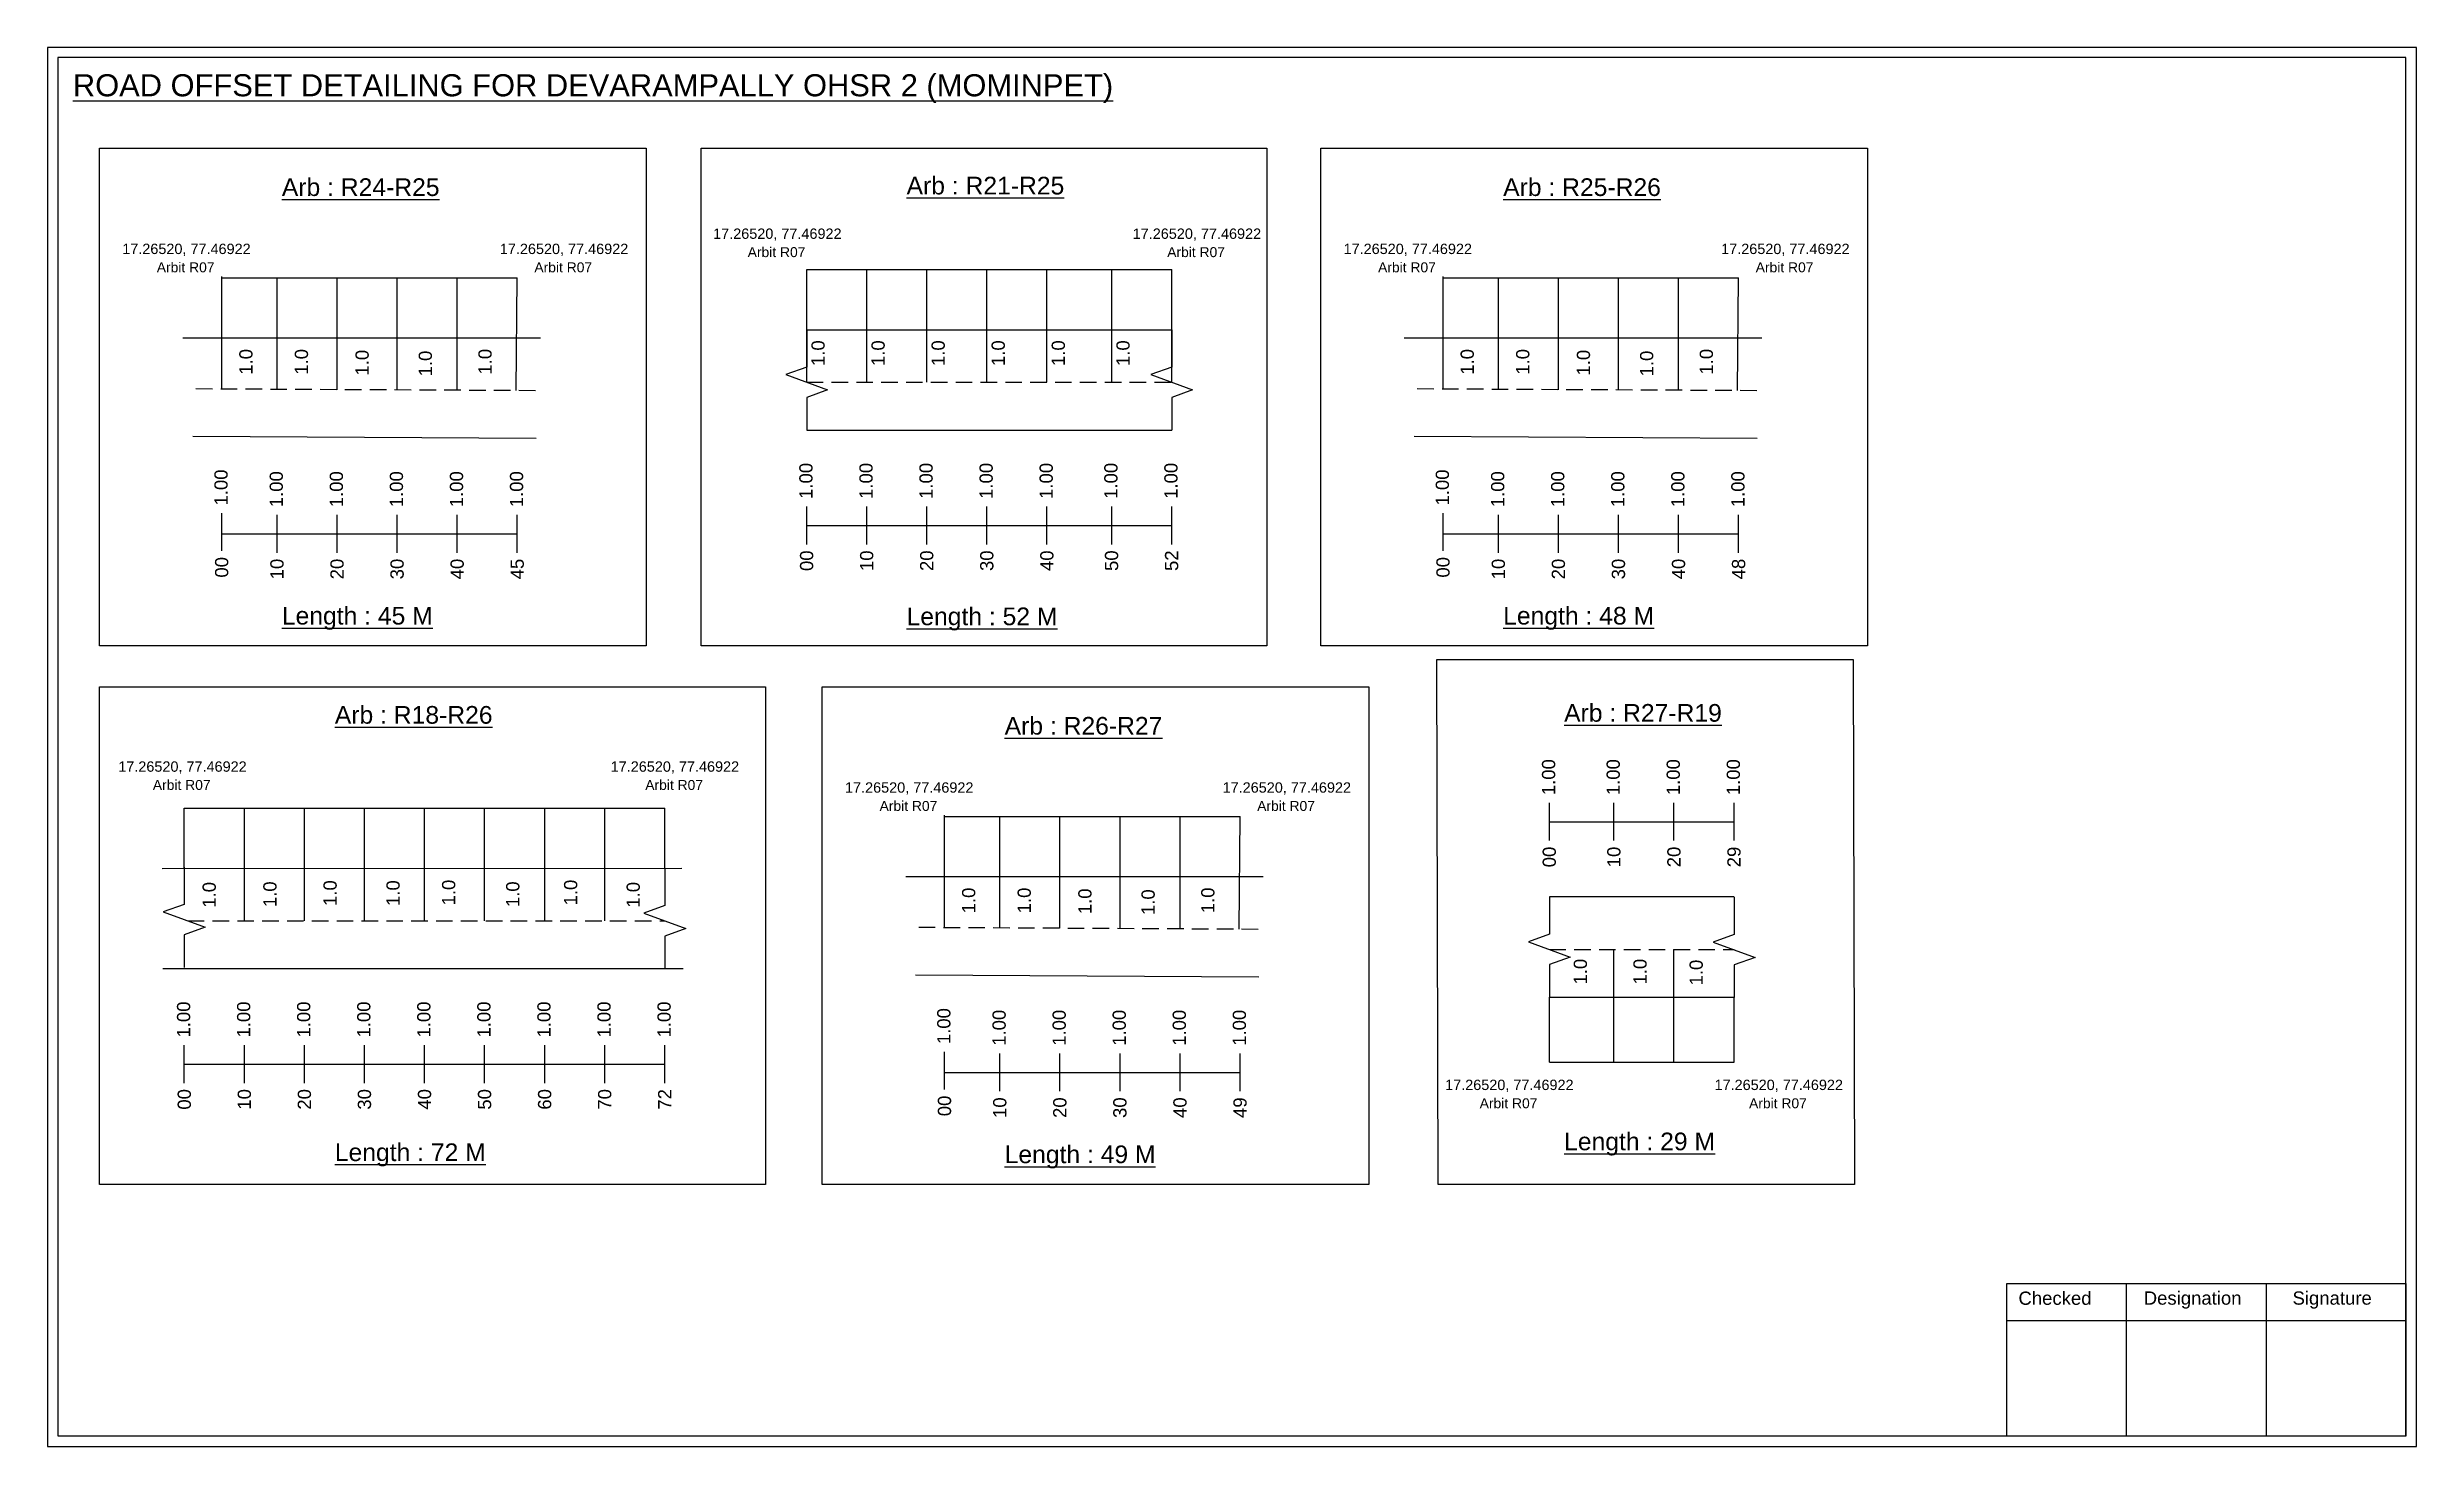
# Model space of a CAD drawing. Header units: inches. Extents: x -117 to 51867, y -12715 to 3423.
# Drawn here: x 17271 to 17807, y -3161 to -2845 of the extents above; entities that cross this region are included whole.
import ezdxf

# ---------------------------------------------------------------- set-up
doc = ezdxf.new("R2010")
doc.units = ezdxf.units.IN
doc.header["$MEASUREMENT"] = 0
doc.linetypes.add('DASHED2', pattern=[0.375, 0.25, -0.125])
doc.layers.add('PDF_Geometry', color=7, linetype='Continuous')
doc.layers.add('PDF_Text', color=5, linetype='Continuous')
doc.styles.add('PDF Arial', font='arial.ttf')
doc.styles.get("Standard").update_dxf_attribs({"font": 'arial.ttf'})

msp = doc.modelspace()

# ---------------------------------------------------------------- texts
at = {"color": 242, "true_color": 0xcd2027}
for s, height, p in [('%%UROAD OFFSET DETAILING FOR DEVARAMPALLY OHSR 2 (MOMINPET)', 5, (17276.72, -2855.63)), ('%%UArb : R24-R25', 4, (17324.03, -2878.19)), ('%%UArb : R21-R25', 4, (17465.49, -2877.84)), ('%%UArb : R25-R26', 4, (17600.58, -2878.19)), ('%%ULength : 45 M', 4, (17324.03, -2975.19)), ('%%ULength : 52 M', 4, (17465.49, -2975.34)), ('%%ULength : 48 M', 4, (17600.58, -2975.19)), ('%%UArb : R18-R26', 4, (17336.03, -2997.64)), ('%%UArb : R27-R19', 4, (17614.38, -2997.19)), ('%%UArb : R26-R27', 4, (17487.7, -3000.11)), ('%%ULength : 29 M', 4, (17614.38, -3094.19)), ('%%ULength : 72 M', 4, (17336.03, -3096.64)), ('%%ULength : 49 M', 4, (17487.7, -3097.11))]:
    msp.add_text(s, height=height, dxfattribs=at).set_placement(p)
at = {"color": 5}
for s, height, p in [('17.26520, 77.46922', 2.34, (17421.69, -2887.89)), ('17.26520, 77.46922', 2.34, (17516.69, -2887.89)), ('17.26520, 77.46922', 2.34, (17287.89, -2891.33)), ('17.26520, 77.46922', 2.34, (17373.39, -2891.33)), ('Arbit R07', 2.246, (17429.51, -2892.02)), ('Arbit R07', 2.246, (17524.51, -2892.02)), ('17.26520, 77.46922', 2.34, (17564.44, -2891.33)), ('17.26520, 77.46922', 2.34, (17649.94, -2891.33)), ('Arbit R07', 2.246, (17295.71, -2895.46)), ('Arbit R07', 2.246, (17381.21, -2895.46)), ('Arbit R07', 2.246, (17572.26, -2895.46)), ('Arbit R07', 2.246, (17657.76, -2895.46)), ('17.26520, 77.46922', 2.34, (17286.99, -3008.51)), ('17.26520, 77.46922', 2.34, (17398.49, -3008.51)), ('Arbit R07', 2.246, (17294.82, -3012.63)), ('Arbit R07', 2.246, (17406.32, -3012.63)), ('17.26520, 77.46922', 2.34, (17451.55, -3013.25)), ('17.26520, 77.46922', 2.34, (17537.05, -3013.25)), ('Arbit R07', 2.246, (17459.38, -3017.38)), ('Arbit R07', 2.246, (17544.88, -3017.38)), ('17.26520, 77.46922', 2.34, (17587.44, -3080.56)), ('17.26520, 77.46922', 2.34, (17648.44, -3080.56)), ('Arbit R07', 2.246, (17595.26, -3084.68)), ('Arbit R07', 2.246, (17656.26, -3084.68))]:
    msp.add_text(s, height=height, dxfattribs=at).set_placement(p)
for p in [(17317.39, -2918.65), (17329.96, -2918.65), (17371.53, -2918.62), (17446.94, -2916.68), (17460.54, -2916.68), (17474.14, -2916.68), (17487.74, -2916.68), (17501.34, -2916.68), (17516, -2916.68), (17593.94, -2918.65), (17606.51, -2918.65), (17648.08, -2918.62), (17343.7, -2918.84), (17358.02, -2919.03), (17620.25, -2918.84), (17634.57, -2919.03), (17309.08, -3039.29), (17322.83, -3039.16), (17336.45, -3038.9), (17350.71, -3038.9), (17363.3, -3038.78), (17377.82, -3039.16), (17390.92, -3038.78), (17405.09, -3039.28), (17481.05, -3040.57), (17493.63, -3040.57), (17507.37, -3040.76), (17521.68, -3040.95), (17535.2, -3040.54), (17619.55, -3056.68), (17633.07, -3056.68), (17645.78, -3056.89)]:
    msp.add_text('1.0', height=3, rotation=90).set_placement(p)
at = {"color": 217, "true_color": 0x93278f}
for s, p in [('1.00', (17444.2, -2946.76)), ('1.00', (17457.8, -2946.76)), ('1.00', (17471.4, -2946.76)), ('1.00', (17485, -2946.76)), ('1.00', (17498.6, -2946.76)), ('1.00', (17513.25, -2946.75)), ('1.00', (17526.85, -2946.75)), ('1.00', (17311.75, -2948.25)), ('1.00', (17324.27, -2948.64)), ('1.00', (17337.87, -2948.64)), ('1.00', (17351.47, -2948.64)), ('1.00', (17365.07, -2948.64)), ('1.00', (17378.67, -2948.64)), ('1.00', (17588.3, -2948.25)), ('1.00', (17600.83, -2948.64)), ('1.00', (17614.43, -2948.64)), ('1.00', (17628.03, -2948.64)), ('1.00', (17641.63, -2948.64)), ('1.00', (17655.23, -2948.64)), ('00', (17311.9, -2964.57)), ('10', (17324.42, -2964.96)), ('20', (17338.02, -2964.96)), ('30', (17351.62, -2964.96)), ('40', (17365.22, -2964.96)), ('45', (17378.82, -2964.96)), ('00', (17444.35, -2963.08)), ('10', (17457.95, -2963.08)), ('20', (17471.55, -2963.08)), ('30', (17485.15, -2963.08)), ('40', (17498.75, -2963.08)), ('50', (17513.4, -2963.07)), ('52', (17527, -2963.07)), ('00', (17588.45, -2964.57)), ('10', (17600.98, -2964.96)), ('20', (17614.58, -2964.96)), ('30', (17628.18, -2964.96)), ('40', (17641.78, -2964.96)), ('48', (17655.38, -2964.96)), ('1.00', (17612.36, -3013.82)), ('1.00', (17626.99, -3013.82)), ('1.00', (17640.59, -3013.82)), ('1.00', (17654.19, -3013.82)), ('00', (17612.51, -3030.14)), ('10', (17627.14, -3030.14)), ('20', (17640.74, -3030.14)), ('29', (17654.34, -3030.14)), ('1.00', (17303.28, -3068.68)), ('1.00', (17316.88, -3068.68)), ('1.00', (17330.48, -3068.68)), ('1.00', (17344.08, -3068.68)), ('1.00', (17357.68, -3068.68)), ('1.00', (17371.28, -3068.68)), ('1.00', (17384.88, -3068.68)), ('1.00', (17398.48, -3068.68)), ('1.00', (17412.08, -3068.68)), ('1.00', (17475.42, -3070.17)), ('1.00', (17487.94, -3070.55)), ('1.00', (17501.54, -3070.55)), ('1.00', (17515.14, -3070.55)), ('1.00', (17528.74, -3070.55)), ('1.00', (17542.34, -3070.55)), ('00', (17303.43, -3085)), ('10', (17317.03, -3085)), ('20', (17330.63, -3085)), ('30', (17344.23, -3085)), ('40', (17357.83, -3085)), ('50', (17371.43, -3085)), ('60', (17385.03, -3085)), ('70', (17398.63, -3085)), ('72', (17412.23, -3085)), ('00', (17475.57, -3086.49)), ('10', (17488.09, -3086.88)), ('20', (17501.69, -3086.88)), ('30', (17515.29, -3086.88)), ('40', (17528.89, -3086.88)), ('49', (17542.49, -3086.88))]:
    msp.add_text(s, height=3, rotation=90, dxfattribs=at).set_placement(p)
at = {"layer": 'PDF_Text', "color": 7, "attachment_point": 7, "style": 'PDF Arial'}
for s, insert, char_height in [('Checked', (17717.26, -3129.22), 3.001), ('Designation', (17745.63, -3130.05), 3.0006), ('Signature', (17779.32, -3130.05), 3.001)]:
    msp.add_mtext(s, dxfattribs=dict(at, insert=insert, char_height=char_height))

# ---------------------------------------------------------------- linework, layer by layer
for p, q in [((17310.43, -2921.93), (17310.43, -2896.4)), ((17322.95, -2921.98), (17322.95, -2896.7)), ((17336.55, -2922.03), (17336.55, -2896.7)), ((17350.15, -2921.97), (17350.15, -2896.7)), ((17363.75, -2922.23), (17363.75, -2896.7)), ((17377.12, -2922.2), (17377.35, -2896.7)), ((17442.87, -2920.35), (17442.87, -2894.82)), ((17456.47, -2920.35), (17456.47, -2894.82)), ((17470.07, -2920.35), (17470.07, -2894.82)), ((17483.67, -2920.35), (17483.67, -2894.82)), ((17497.27, -2920.35), (17497.27, -2894.82)), ((17511.93, -2920.35), (17511.93, -2894.81)), ((17525.53, -2920.35), (17525.53, -2894.81)), ((17586.98, -2921.93), (17586.98, -2896.4)), ((17599.5, -2921.98), (17599.5, -2896.7)), ((17613.1, -2922.03), (17613.1, -2896.7)), ((17626.7, -2921.97), (17626.7, -2896.7)), ((17640.3, -2922.23), (17640.3, -2896.7)), ((17653.67, -2922.2), (17653.9, -2896.7)), ((17382.6, -2910.37), (17301.64, -2910.37)), ((17442.87, -2908.47), (17525.53, -2908.47)), ((17659.15, -2910.37), (17578.19, -2910.37)), ((17303.85, -2932.57), (17381.58, -2933)), ((17442.87, -2931.16), (17525.53, -2931.16)), ((17580.4, -2932.57), (17658.13, -2933)), ((17301.95, -3030.38), (17301.95, -3016.74)), ((17315.55, -3042.27), (17315.55, -3016.74)), ((17329.15, -3042.27), (17329.15, -3016.74)), ((17342.75, -3042.27), (17342.75, -3016.74)), ((17356.35, -3042.27), (17356.35, -3016.74)), ((17369.95, -3042.27), (17369.95, -3016.74)), ((17383.55, -3042.27), (17383.55, -3016.74)), ((17397.15, -3042.27), (17397.15, -3016.74)), ((17410.75, -3030.39), (17410.75, -3016.74)), ((17474.09, -3043.85), (17474.09, -3018.31)), ((17486.62, -3043.9), (17486.62, -3018.61)), ((17500.22, -3043.95), (17500.22, -3018.61)), ((17513.82, -3043.89), (17513.82, -3018.61)), ((17527.42, -3044.15), (17527.42, -3018.61)), ((17540.79, -3044.11), (17541.02, -3018.61)), ((17296.96, -3030.39), (17414.57, -3030.33)), ((17546.26, -3032.29), (17465.31, -3032.29)), ((17652.86, -3036.84), (17611.04, -3036.84)), ((17625.66, -3074.26), (17625.66, -3048.72)), ((17639.26, -3074.26), (17639.26, -3048.72)), ((17297.1, -3053.08), (17414.88, -3053.08)), ((17467.52, -3054.49), (17545.25, -3054.92)), ((17611.04, -3059.52), (17636.59, -3059.52)), ((17611.04, -3074.26), (17611.04, -3059.52)), ((17636.59, -3059.52), (17652.86, -3059.52)), ((17652.86, -3074.26), (17652.86, -3059.52))]:
    msp.add_line(p, q)
at = {"color": 5}
for p, q in [((17310.43, -2896.7), (17377.35, -2896.7)), ((17442.87, -2894.82), (17525.53, -2894.82)), ((17586.98, -2896.7), (17653.9, -2896.7)), ((17301.95, -3016.74), (17410.75, -3016.74)), ((17474.09, -3018.61), (17541.02, -3018.61)), ((17611.04, -3074.26), (17652.86, -3074.26))]:
    msp.add_line(p, q, dxfattribs=at)
at = {"linetype": 'DASHED2', "ltscale": 15}
for p, q in [((17304.57, -2921.79), (17382.85, -2922.2)), ((17442.87, -2920.35), (17525.53, -2920.35)), ((17581.12, -2921.79), (17659.4, -2922.2)), ((17302.71, -3042.27), (17410.75, -3042.27)), ((17468.24, -3043.71), (17546.52, -3044.12)), ((17611.04, -3048.72), (17652.86, -3048.72))]:
    msp.add_line(p, q, dxfattribs=at)
at = {"color": 217, "true_color": 0x93278f}
for p, q in [((17310.43, -2958.54), (17310.43, -2949.99)), ((17322.95, -2958.93), (17322.95, -2950.37)), ((17336.55, -2958.93), (17336.55, -2950.37)), ((17350.15, -2958.93), (17350.15, -2950.37)), ((17363.75, -2958.93), (17363.75, -2950.37)), ((17377.35, -2958.93), (17377.35, -2950.37)), ((17442.87, -2957.05), (17442.87, -2948.5)), ((17456.47, -2957.05), (17456.47, -2948.5)), ((17470.07, -2957.05), (17470.07, -2948.5)), ((17483.67, -2957.05), (17483.67, -2948.5)), ((17497.27, -2957.05), (17497.27, -2948.5)), ((17511.93, -2957.05), (17511.93, -2948.49)), ((17525.53, -2957.05), (17525.53, -2948.49)), ((17586.98, -2958.54), (17586.98, -2949.99)), ((17599.5, -2958.93), (17599.5, -2950.37)), ((17613.1, -2958.93), (17613.1, -2950.37)), ((17626.7, -2958.93), (17626.7, -2950.37)), ((17640.3, -2958.93), (17640.3, -2950.37)), ((17653.9, -2958.93), (17653.9, -2950.37)), ((17310.43, -2954.66), (17377.35, -2954.65)), ((17442.87, -2952.78), (17525.53, -2952.77)), ((17586.98, -2954.66), (17653.9, -2954.65)), ((17611.04, -3024.11), (17611.04, -3015.56)), ((17611.04, -3019.84), (17652.86, -3019.84)), ((17625.66, -3024.11), (17625.66, -3015.56)), ((17639.26, -3024.11), (17639.26, -3015.56)), ((17652.86, -3024.11), (17652.86, -3015.56)), ((17301.95, -3078.97), (17301.95, -3070.42)), ((17315.55, -3078.97), (17315.55, -3070.42)), ((17329.15, -3078.97), (17329.15, -3070.42)), ((17342.75, -3078.97), (17342.75, -3070.42)), ((17356.35, -3078.97), (17356.35, -3070.42)), ((17369.95, -3078.97), (17369.95, -3070.42)), ((17383.55, -3078.97), (17383.55, -3070.42)), ((17397.15, -3078.97), (17397.15, -3070.42)), ((17410.75, -3078.97), (17410.75, -3070.42)), ((17474.09, -3080.46), (17474.09, -3071.91)), ((17486.62, -3080.85), (17486.62, -3072.29)), ((17500.22, -3080.85), (17500.22, -3072.29)), ((17513.82, -3080.85), (17513.82, -3072.29)), ((17527.42, -3080.85), (17527.42, -3072.29)), ((17541.02, -3080.85), (17541.02, -3072.29)), ((17301.95, -3074.7), (17410.75, -3074.7)), ((17474.09, -3076.58), (17541.02, -3076.57))]:
    msp.add_line(p, q, dxfattribs=at)
for points in [[(17282.72, -2867.34), (17406.53, -2867.34), (17406.53, -2980.02), (17282.72, -2980.02)], [(17419.01, -2867.34), (17547.1, -2867.34), (17547.1, -2980.02), (17419.01, -2980.02)], [(17559.27, -2867.34), (17683.08, -2867.34), (17683.08, -2980.02), (17559.27, -2980.02)], [(17585.57, -2983.11), (17679.81, -2983.11), (17680.1, -3101.94), (17585.86, -3101.94)], [(17282.72, -2989.26), (17433.58, -2989.26), (17433.58, -3101.94), (17282.72, -3101.94)], [(17446.39, -2989.26), (17570.19, -2989.26), (17570.19, -3101.94), (17446.39, -3101.94)]]:
    msp.add_lwpolyline(points, close=True)
at = {"linetype": 'Continuous'}
for points in [[(17442.87, -2908.47), (17442.87, -2916.9), (17438.13, -2918.63), (17447.62, -2922.08), (17442.87, -2923.81), (17442.87, -2931.16)], [(17525.53, -2908.47), (17525.53, -2916.9), (17520.78, -2918.63), (17530.27, -2922.08), (17525.53, -2923.81), (17525.53, -2931.16)], [(17301.93, -3030.11), (17301.93, -3038.54), (17297.19, -3040.26), (17306.68, -3043.72), (17301.93, -3045.44), (17301.93, -3052.79)], [(17410.75, -3030.39), (17410.75, -3038.82), (17406.01, -3040.55), (17415.49, -3044), (17410.75, -3045.73), (17410.75, -3053.08)], [(17611.04, -3036.84), (17611.04, -3045.27), (17606.29, -3047), (17615.78, -3050.45), (17611.04, -3052.17), (17611.04, -3059.52)], [(17652.86, -3036.92), (17652.86, -3045.35), (17648.12, -3047.07), (17657.61, -3050.53), (17652.86, -3052.25), (17652.86, -3059.6)]]:
    msp.add_lwpolyline(points, dxfattribs=at)
at = {"layer": 'PDF_Geometry'}
for points in [[(17270.94, -2844.56), (17270.94, -3161.27), (17807.41, -3161.27), (17807.41, -2844.56)], [(17273.27, -2846.88), (17273.27, -3158.85), (17805, -3158.85), (17805, -2846.88)]]:
    msp.add_lwpolyline(points, close=True, dxfattribs=at)
at = {"layer": 'PDF_Geometry', "color": 242, "true_color": 0xcc1f26}
msp.add_lwpolyline([(17805, -3158.94), (17714.65, -3158.94), (17714.65, -3124.33), (17805, -3124.33)], close=True, dxfattribs=at)
for points in [[(17741.63, -3124.33), (17741.63, -3158.94)], [(17773.36, -3124.33), (17773.36, -3158.94)], [(17714.65, -3132.7), (17805, -3132.7)]]:
    msp.add_lwpolyline(points, dxfattribs=at)

msp.set_redraw_order([(e.dxf.handle, doc.entitydb.next_handle()) for e in msp.query("TEXT MTEXT ATTDEF DIMENSION ARC_DIMENSION")])  # texts and dimensions are drawn at this point

doc.saveas('drawing.dxf')
